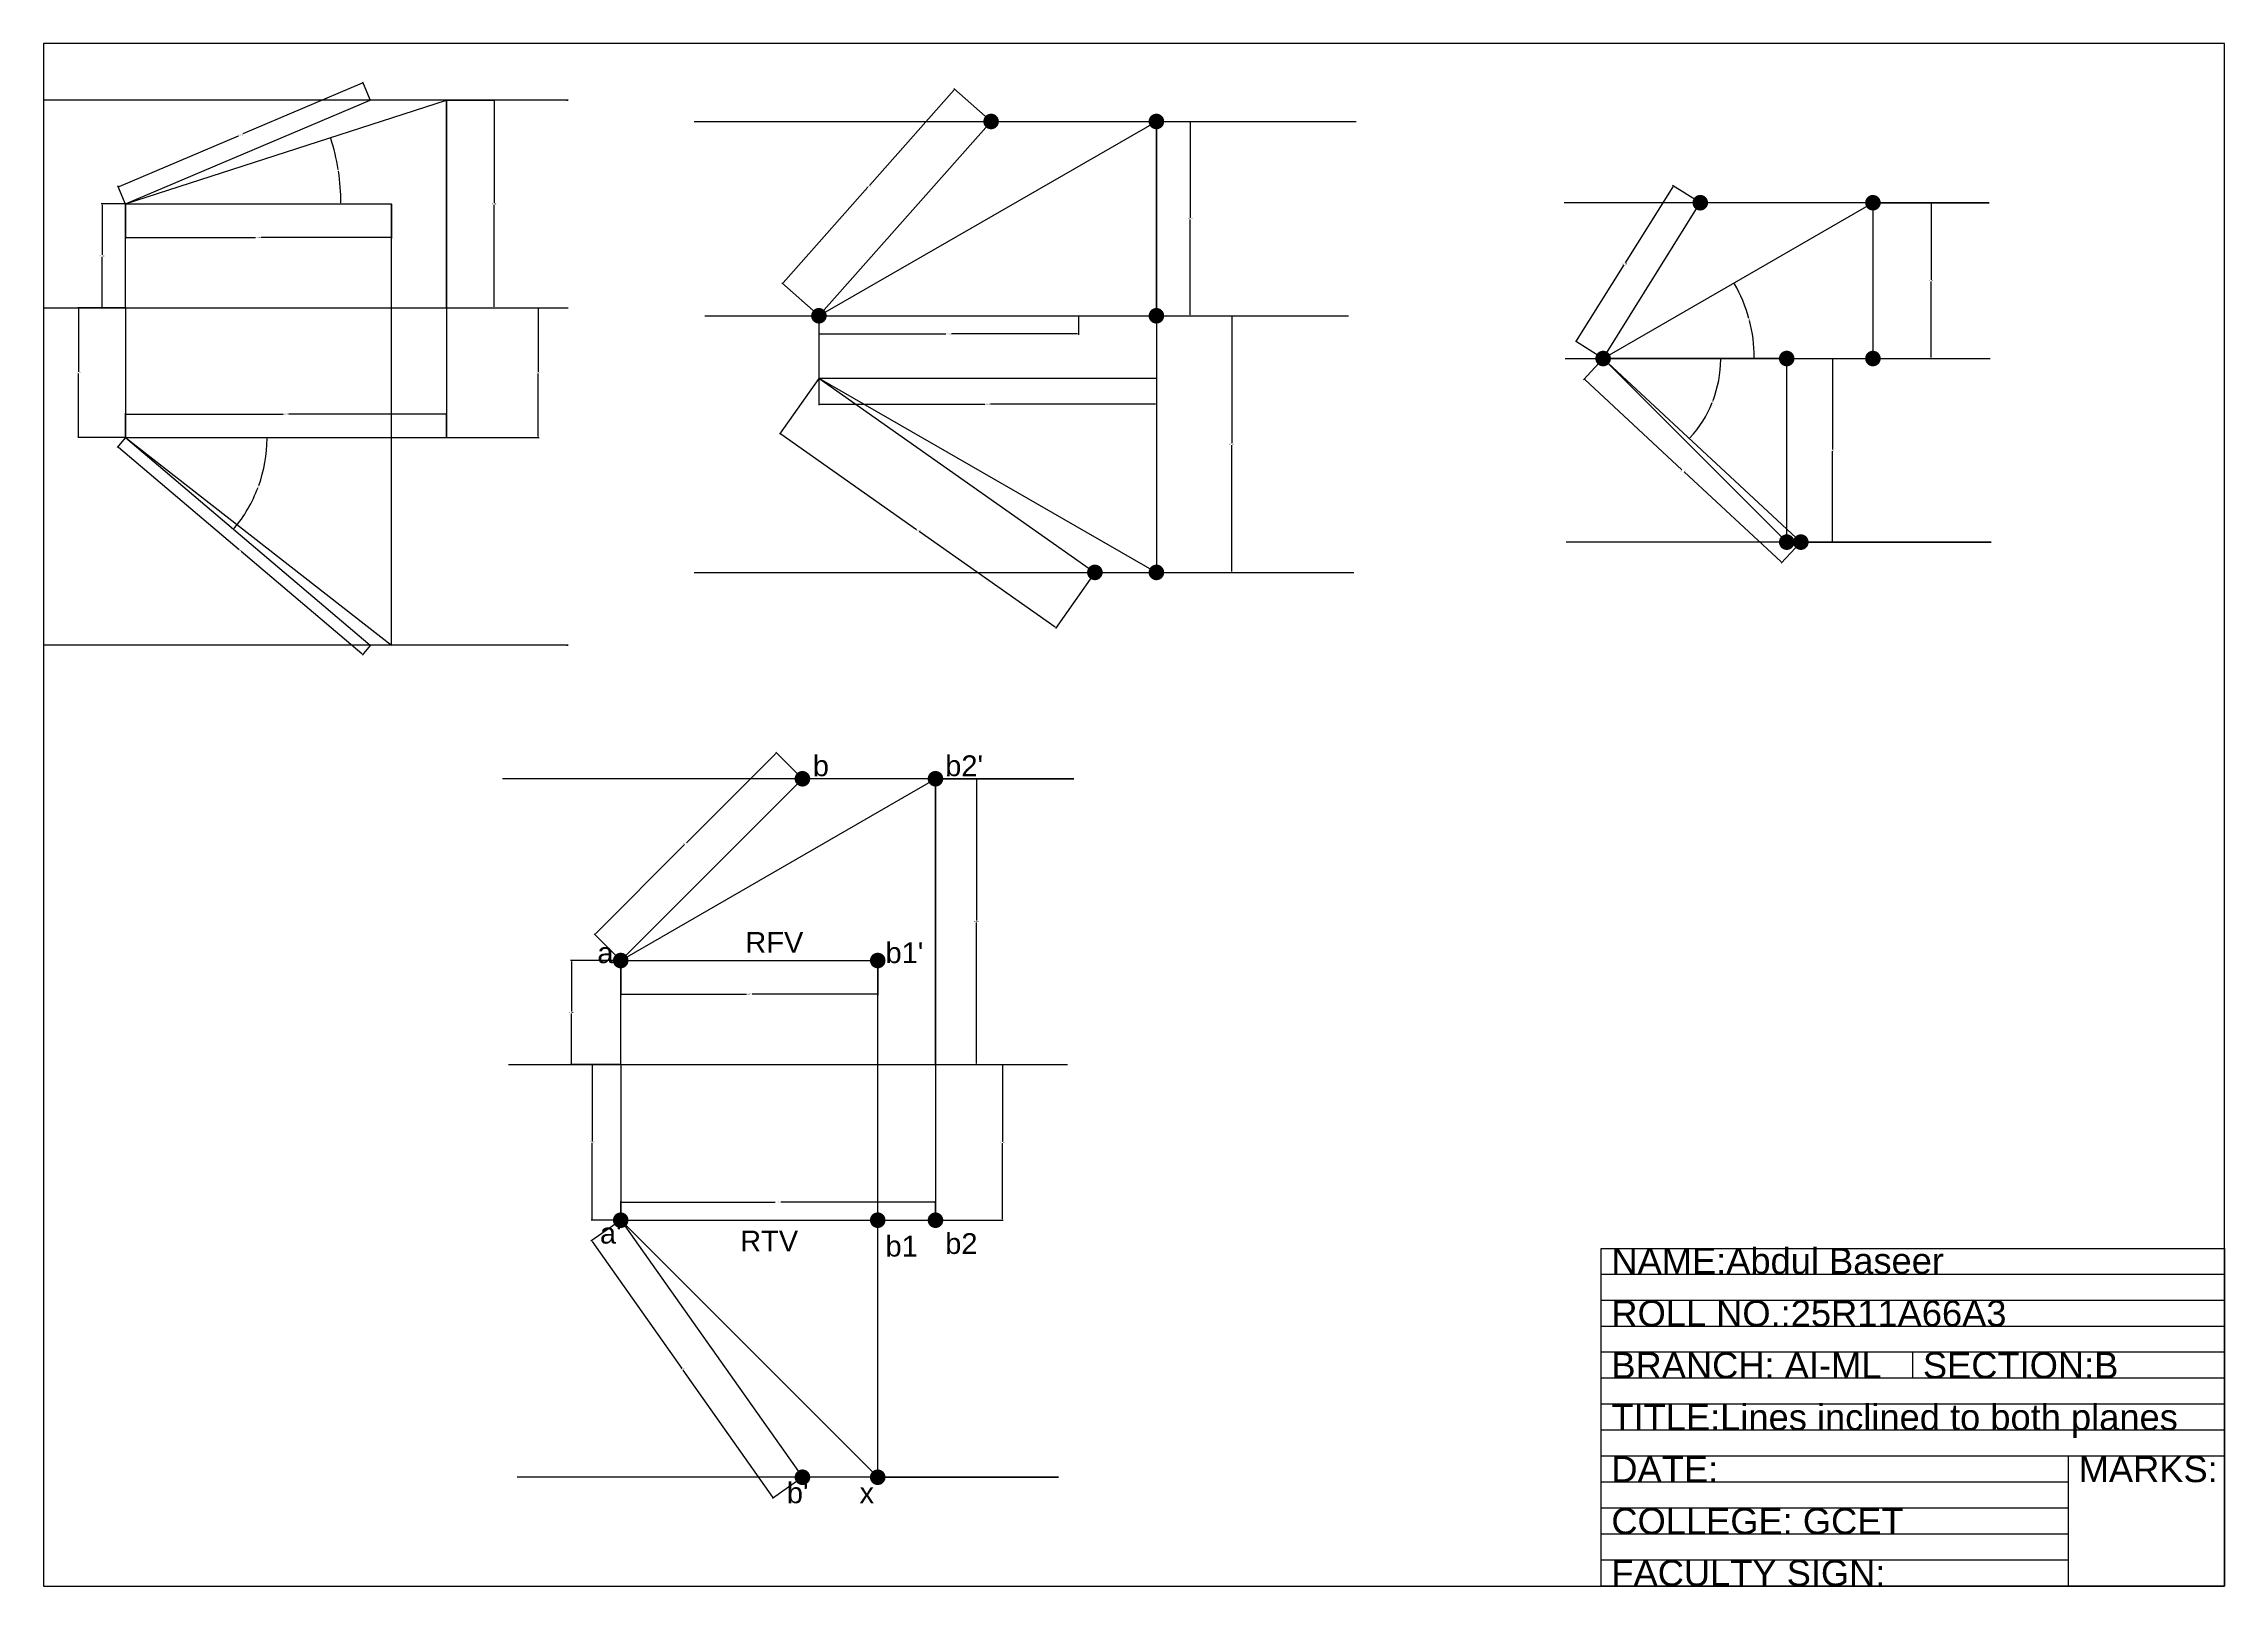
# Model space of a CAD drawing. Header units: millimetres. Extents: x 0 to 420, y 0 to 297.
import ezdxf

# ---------------------------------------------------------------- set-up
doc = ezdxf.new("R2010")
doc.units = ezdxf.units.MM
doc.header["$PDMODE"] = 32
doc.header["$PDSIZE"] = 2
for name, color, linetype in [('Final Lines', 1, 'Continuous'), ('Points', 6, 'Continuous'), ('ProjLin', 2, 'Continuous'), ('RefLin', 3, 'Continuous'), ('RTFRFV', 4, 'Continuous')]:
    doc.layers.add(name, color=color, linetype=linetype)
doc.styles.get("Standard").update_dxf_attribs({"font": 'arial.ttf'})
doc.dimstyles.get("Standard").update_dxf_attribs({"dimtxt": 0.18, "dimasz": 0.18, "dimexe": 0.18, "dimexo": 0.0625, "dimgap": 0.09, "dimtad": 0, "dimtih": 1, "dimtoh": 1, "dimdec": 4, "dimzin": 0, "dimdsep": 46, "dimtxsty": 'Standard', "dimcen": 0.09, "dimadec": 0, "dimazin": 0, "dimtfac": 1, "dimtdec": 4, "dimtofl": 0, "dimtmove": 0, "dimatfit": 3, "dimfxl": 1, "dimtolj": 1, "dimtzin": 0, "dimarcsym": 0})

# ---------------------------------------------------------------- blocks, each defined once
blk = doc.blocks.new('*D17')
at = {"layer": 'Defpoints', "color": 0, "transparency": 16777216}
for p in [(15.75, 266.14), (66.98, 266.14), (66.98, 259.64)]:
    blk.add_point(p, dxfattribs=at)
at = {"layer": 'Final Lines', "color": 0, "lineweight": -2, "transparency": 16777216}
for p, q in [((15.75, 266.08), (15.75, 259.46)), ((66.98, 266.08), (66.98, 259.46)), ((15.93, 259.64), (40.83, 259.64)), ((66.8, 259.64), (41.9, 259.64))]:
    blk.add_line(p, q, dxfattribs=at)
at = {"layer": 'Final Lines', "color": 0, "transparency": 16777216}
for points in [[(15.93, 259.67), (15.93, 259.61), (15.75, 259.64)], [(66.8, 259.67), (66.8, 259.61), (66.98, 259.64)]]:
    blk.add_solid(points, dxfattribs=at)
at = {"layer": 'Final Lines', "color": 0, "transparency": 16777216, "insert": (41.37, 259.64), "char_height": 0.18, "attachment_point": 5}
blk.add_mtext('\\A1;51.2348', dxfattribs=at)
blk = doc.blocks.new('*D18')
at = {"layer": 'Defpoints', "color": 0, "transparency": 16777216}
for p in [(77.6, 225.64), (15.75, 221.14), (77.6, 221.14)]:
    blk.add_point(p, dxfattribs=at)
at = {"layer": 'Final Lines', "color": 0, "lineweight": -2, "transparency": 16777216}
for p, q in [((15.75, 221.2), (15.75, 225.82)), ((15.93, 225.64), (46.14, 225.64)), ((77.42, 225.64), (47.21, 225.64)), ((77.6, 221.2), (77.6, 225.82))]:
    blk.add_line(p, q, dxfattribs=at)
at = {"layer": 'Final Lines', "color": 0, "transparency": 16777216}
for points in [[(15.93, 225.67), (15.93, 225.61), (15.75, 225.64)], [(77.42, 225.67), (77.42, 225.61), (77.6, 225.64)]]:
    blk.add_solid(points, dxfattribs=at)
at = {"layer": 'Final Lines', "color": 0, "transparency": 16777216, "insert": (46.67, 225.64), "char_height": 0.18, "attachment_point": 5}
blk.add_mtext('\\A1;61.8466', dxfattribs=at)
blk = doc.blocks.new('*D19')
at = {"layer": 'Defpoints', "color": 0, "transparency": 16777216}
for p in [(61.52, 289.44), (62.92, 286.14), (15.75, 266.14)]:
    blk.add_point(p, dxfattribs=at)
at = {"layer": 'Final Lines', "color": 0, "lineweight": -2, "transparency": 16777216}
for p, q in [((61.36, 289.37), (38.37, 279.62)), ((62.89, 286.2), (61.45, 289.6)), ((14.52, 269.51), (37.51, 279.25)), ((15.73, 266.2), (14.28, 269.6))]:
    blk.add_line(p, q, dxfattribs=at)
at = {"layer": 'Final Lines', "color": 0, "transparency": 16777216}
for points in [[(61.34, 289.39), (61.37, 289.34), (61.52, 289.44)], [(14.51, 269.53), (14.53, 269.48), (14.35, 269.44)]]:
    blk.add_solid(points, dxfattribs=at)
at = {"layer": 'Final Lines', "color": 0, "transparency": 16777216, "insert": (37.94, 279.44), "char_height": 0.18, "attachment_point": 5}
blk.add_mtext('\\A1;51.2348', dxfattribs=at)
blk = doc.blocks.new('*D20')
at = {"layer": 'Defpoints', "color": 0, "transparency": 16777216}
for p in [(15.75, 221.14), (62.92, 181.14), (61.44, 179.39)]:
    blk.add_point(p, dxfattribs=at)
at = {"layer": 'Final Lines', "color": 0, "lineweight": -2, "transparency": 16777216}
for p, q in [((15.71, 221.09), (14.15, 219.25)), ((14.4, 219.27), (37.64, 199.57)), ((61.3, 179.51), (38.07, 199.21)), ((62.88, 181.09), (61.32, 179.25))]:
    blk.add_line(p, q, dxfattribs=at)
at = {"layer": 'Final Lines', "color": 0, "transparency": 16777216}
for points in [[(14.42, 219.3), (14.38, 219.25), (14.27, 219.39)], [(61.32, 179.53), (61.28, 179.48), (61.44, 179.39)]]:
    blk.add_solid(points, dxfattribs=at)
at = {"layer": 'Final Lines', "color": 0, "transparency": 16777216, "insert": (37.85, 199.39), "char_height": 0.18, "attachment_point": 5}
blk.add_mtext('\\A1;61.8466', dxfattribs=at)
blk = doc.blocks.new('*D21')
at = {"layer": 'Defpoints', "color": 0, "transparency": 16777216}
for p in [(11.25, 266.14), (15.75, 266.14), (15.75, 246.14)]:
    blk.add_point(p, dxfattribs=at)
at = {"layer": 'Final Lines', "color": 0, "lineweight": -2, "transparency": 16777216}
for p, q in [((15.69, 266.14), (11.07, 266.14)), ((11.25, 265.96), (11.25, 256.32)), ((11.25, 246.32), (11.25, 255.96)), ((15.69, 246.14), (11.07, 246.14))]:
    blk.add_line(p, q, dxfattribs=at)
at = {"layer": 'Final Lines', "color": 0, "transparency": 16777216}
for points in [[(11.22, 265.96), (11.28, 265.96), (11.25, 266.14)], [(11.22, 246.32), (11.28, 246.32), (11.25, 246.14)]]:
    blk.add_solid(points, dxfattribs=at)
at = {"layer": 'Final Lines', "color": 0, "transparency": 16777216, "insert": (11.25, 256.14), "char_height": 0.18, "attachment_point": 5}
blk.add_mtext('\\A1;20.0000', dxfattribs=at)
blk = doc.blocks.new('*D22')
at = {"layer": 'Defpoints', "color": 0, "transparency": 16777216}
for p in [(15.75, 246.14), (6.75, 221.14), (15.75, 221.14)]:
    blk.add_point(p, dxfattribs=at)
at = {"layer": 'Final Lines', "color": 0, "lineweight": -2, "transparency": 16777216}
for p, q in [((15.69, 246.14), (6.57, 246.14)), ((6.75, 245.96), (6.75, 233.82)), ((6.75, 221.32), (6.75, 233.46)), ((15.69, 221.14), (6.57, 221.14))]:
    blk.add_line(p, q, dxfattribs=at)
at = {"layer": 'Final Lines', "color": 0, "transparency": 16777216}
for points in [[(6.72, 245.96), (6.78, 245.96), (6.75, 246.14)], [(6.72, 221.32), (6.78, 221.32), (6.75, 221.14)]]:
    blk.add_solid(points, dxfattribs=at)
at = {"layer": 'Final Lines', "color": 0, "transparency": 16777216, "insert": (6.75, 233.64), "char_height": 0.18, "attachment_point": 5}
blk.add_mtext('\\A1;25.0000', dxfattribs=at)
blk = doc.blocks.new('*D23')
at = {"layer": 'Defpoints', "color": 0, "transparency": 16777216}
for p in [(77.6, 286.14), (77.6, 246.14), (86.75, 246.14)]:
    blk.add_point(p, dxfattribs=at)
at = {"layer": 'Final Lines', "color": 0, "lineweight": -2, "transparency": 16777216}
for p, q in [((77.66, 286.14), (86.93, 286.14)), ((86.75, 285.96), (86.75, 266.32)), ((86.75, 246.32), (86.75, 265.96)), ((77.66, 246.14), (86.93, 246.14))]:
    blk.add_line(p, q, dxfattribs=at)
at = {"layer": 'Final Lines', "color": 0, "transparency": 16777216}
for points in [[(86.72, 285.96), (86.78, 285.96), (86.75, 286.14)], [(86.72, 246.32), (86.78, 246.32), (86.75, 246.14)]]:
    blk.add_solid(points, dxfattribs=at)
at = {"layer": 'Final Lines', "color": 0, "transparency": 16777216, "insert": (86.75, 266.14), "char_height": 0.18, "attachment_point": 5}
blk.add_mtext('\\A1;40.0000', dxfattribs=at)
blk = doc.blocks.new('*D24')
at = {"layer": 'Defpoints', "color": 0, "transparency": 16777216}
for p in [(77.6, 246.14), (95.25, 246.14), (77.6, 221.14)]:
    blk.add_point(p, dxfattribs=at)
at = {"layer": 'Final Lines', "color": 0, "lineweight": -2, "transparency": 16777216}
for p, q in [((77.66, 246.14), (95.43, 246.14)), ((95.25, 245.96), (95.25, 233.82)), ((95.25, 221.32), (95.25, 233.46)), ((77.66, 221.14), (95.43, 221.14))]:
    blk.add_line(p, q, dxfattribs=at)
at = {"layer": 'Final Lines', "color": 0, "transparency": 16777216}
for points in [[(95.22, 245.96), (95.28, 245.96), (95.25, 246.14)], [(95.22, 221.32), (95.28, 221.32), (95.25, 221.14)]]:
    blk.add_solid(points, dxfattribs=at)
at = {"layer": 'Final Lines', "color": 0, "transparency": 16777216, "insert": (95.25, 233.64), "char_height": 0.18, "attachment_point": 5}
blk.add_mtext('\\A1;25.0000', dxfattribs=at)
blk = doc.blocks.new('*D25')
at = {"layer": 'Defpoints', "color": 0, "transparency": 16777216}
for p in [(77.6, 286.14), (57.04, 270.46), (15.75, 266.14), (15.75, 266.14), (66.98, 266.14)]:
    blk.add_point(p, dxfattribs=at)
at = {"layer": 'Final Lines', "color": 0, "lineweight": -2, "transparency": 16777216}
for start, end in [(9.2144, 17.6718), (0.2484, 8.706)]:
    blk.add_arc((15.75, 266.14), 41.51, start, end, dxfattribs=at)
at = {"layer": 'Final Lines', "color": 0, "transparency": 16777216}
for points in [[(55.27, 278.73), (55.33, 278.75), (55.25, 278.91)], [(57.29, 266.32), (57.23, 266.32), (57.26, 266.14)]]:
    blk.add_solid(points, dxfattribs=at)
at = {"layer": 'Final Lines', "color": 0, "transparency": 16777216, "insert": (56.75, 272.61), "char_height": 0.18, "attachment_point": 5}
blk.add_mtext('\\A1;18°', dxfattribs=at)
blk = doc.blocks.new('*D26')
at = {"layer": 'Defpoints', "color": 0, "transparency": 16777216}
for p in [(15.75, 221.14), (15.75, 221.14), (77.6, 221.14), (40.1, 208.81), (62.92, 181.14)]:
    blk.add_point(p, dxfattribs=at)
at = {"layer": 'Final Lines', "color": 0, "lineweight": -2, "transparency": 16777216}
for start, end in [(340.2573, 359.6222), (320.08, 339.4438)]:
    blk.add_arc((15.75, 221.14), 27.29, start, end, dxfattribs=at)
at = {"layer": 'Final Lines', "color": 0, "transparency": 16777216}
for points in [[(43.01, 220.96), (43.07, 220.96), (43.04, 221.14)], [(36.71, 203.61), (36.66, 203.64), (36.57, 203.49)]]:
    blk.add_solid(points, dxfattribs=at)
at = {"layer": 'Final Lines', "color": 0, "transparency": 16777216, "insert": (41.37, 211.74), "char_height": 0.18, "attachment_point": 5}
blk.add_mtext('\\A1;40°', dxfattribs=at)
blk = doc.blocks.new('*D35')
at = {"layer": 'Defpoints', "color": 0, "transparency": 16777216}
for p in [(182.48, 282.01), (142.3, 250.82), (149.31, 244.59)]:
    blk.add_point(p, dxfattribs=at)
at = {"layer": 'Points', "color": 0, "lineweight": -2, "transparency": 16777216}
for p, q in [((175.34, 288.1), (159.04, 269.71)), ((182.43, 282.05), (175.33, 288.35)), ((142.41, 250.95), (158.72, 269.34)), ((149.27, 244.64), (142.16, 250.94))]:
    blk.add_line(p, q, dxfattribs=at)
at = {"layer": 'Points', "color": 0, "transparency": 16777216}
for points in [[(175.32, 288.12), (175.36, 288.08), (175.46, 288.23)], [(142.39, 250.97), (142.44, 250.93), (142.3, 250.82)]]:
    blk.add_solid(points, dxfattribs=at)
at = {"layer": 'Points', "color": 0, "transparency": 16777216, "insert": (158.88, 269.52), "char_height": 0.18, "attachment_point": 5}
blk.add_mtext('\\A1;50.0000', dxfattribs=at)
blk = doc.blocks.new('*D36')
at = {"layer": 'Defpoints', "color": 0, "transparency": 16777216}
for p in [(149.31, 232.59), (202.47, 195.18), (194.96, 184.52)]:
    blk.add_point(p, dxfattribs=at)
at = {"layer": 'Points', "color": 0, "lineweight": -2, "transparency": 16777216}
for p, q in [((149.28, 232.54), (141.71, 221.78)), ((141.96, 221.83), (168.13, 203.41)), ((194.81, 184.62), (168.64, 203.04)), ((202.43, 195.13), (194.86, 184.37))]:
    blk.add_line(p, q, dxfattribs=at)
at = {"layer": 'Points', "color": 0, "transparency": 16777216}
for points in [[(141.97, 221.85), (141.94, 221.8), (141.81, 221.93)], [(194.83, 184.64), (194.8, 184.59), (194.96, 184.52)]]:
    blk.add_solid(points, dxfattribs=at)
at = {"layer": 'Points', "color": 0, "transparency": 16777216, "insert": (168.38, 203.22), "char_height": 0.18, "attachment_point": 5}
blk.add_mtext('\\A1;65.0000', dxfattribs=at)
blk = doc.blocks.new('*D37')
at = {"layer": 'Defpoints', "color": 0, "transparency": 16777216}
for p in [(149.31, 232.59), (214.31, 232.59), (214.31, 227.59)]:
    blk.add_point(p, dxfattribs=at)
at = {"layer": 'Points', "color": 0, "lineweight": -2, "transparency": 16777216}
for p, q in [((149.31, 232.53), (149.31, 227.41)), ((214.31, 232.53), (214.31, 227.41)), ((149.49, 227.59), (181.28, 227.59)), ((214.13, 227.59), (182.35, 227.59))]:
    blk.add_line(p, q, dxfattribs=at)
at = {"layer": 'Points', "color": 0, "transparency": 16777216}
for points in [[(149.49, 227.62), (149.49, 227.56), (149.31, 227.59)], [(214.13, 227.62), (214.13, 227.56), (214.31, 227.59)]]:
    blk.add_solid(points, dxfattribs=at)
at = {"layer": 'Points', "color": 0, "transparency": 16777216, "insert": (181.81, 227.59), "char_height": 0.18, "attachment_point": 5}
blk.add_mtext('\\A1;65.0000', dxfattribs=at)
blk = doc.blocks.new('*D38')
at = {"layer": 'Defpoints', "color": 0, "transparency": 16777216}
for p in [(149.31, 244.59), (199.31, 244.59), (199.31, 241.09)]:
    blk.add_point(p, dxfattribs=at)
at = {"layer": 'Points', "color": 0, "lineweight": -2, "transparency": 16777216}
for p, q in [((149.31, 244.53), (149.31, 240.91)), ((199.31, 244.53), (199.31, 240.91)), ((149.49, 241.09), (173.78, 241.09)), ((199.13, 241.09), (174.85, 241.09))]:
    blk.add_line(p, q, dxfattribs=at)
at = {"layer": 'Points', "color": 0, "transparency": 16777216}
for points in [[(149.49, 241.12), (149.49, 241.06), (149.31, 241.09)], [(199.13, 241.12), (199.13, 241.06), (199.31, 241.09)]]:
    blk.add_solid(points, dxfattribs=at)
at = {"layer": 'Points', "color": 0, "transparency": 16777216, "insert": (174.31, 241.09), "char_height": 0.18, "attachment_point": 5}
blk.add_mtext('\\A1;50.0000', dxfattribs=at)
blk = doc.blocks.new('*D39')
at = {"layer": 'Defpoints', "color": 0, "transparency": 16777216}
for p in [(214.31, 282.01), (214.31, 244.59), (220.81, 244.59)]:
    blk.add_point(p, dxfattribs=at)
at = {"layer": 'Points', "color": 0, "lineweight": -2, "transparency": 16777216}
for p, q in [((214.38, 282.01), (220.99, 282.01)), ((220.81, 281.83), (220.81, 263.48)), ((220.81, 244.77), (220.81, 263.12)), ((214.38, 244.59), (220.99, 244.59))]:
    blk.add_line(p, q, dxfattribs=at)
at = {"layer": 'Points', "color": 0, "transparency": 16777216}
for points in [[(220.78, 281.83), (220.84, 281.83), (220.81, 282.01)], [(220.78, 244.77), (220.84, 244.77), (220.81, 244.59)]]:
    blk.add_solid(points, dxfattribs=at)
at = {"layer": 'Points', "color": 0, "transparency": 16777216, "insert": (220.81, 263.3), "char_height": 0.18, "attachment_point": 5}
blk.add_mtext('\\A1;37.4166', dxfattribs=at)
blk = doc.blocks.new('*D40')
at = {"layer": 'Defpoints', "color": 0, "transparency": 16777216}
for p in [(214.31, 244.59), (214.31, 195.18), (228.81, 195.18)]:
    blk.add_point(p, dxfattribs=at)
at = {"layer": 'Points', "color": 0, "lineweight": -2, "transparency": 16777216}
for p, q in [((214.38, 244.59), (228.99, 244.59)), ((228.81, 244.41), (228.81, 220.07)), ((228.81, 195.36), (228.81, 219.7)), ((214.38, 195.18), (228.99, 195.18))]:
    blk.add_line(p, q, dxfattribs=at)
at = {"layer": 'Points', "color": 0, "transparency": 16777216}
for points in [[(228.78, 244.41), (228.84, 244.41), (228.81, 244.59)], [(228.78, 195.36), (228.84, 195.36), (228.81, 195.18)]]:
    blk.add_solid(points, dxfattribs=at)
at = {"layer": 'Points', "color": 0, "transparency": 16777216, "insert": (228.81, 219.89), "char_height": 0.18, "attachment_point": 5}
blk.add_mtext('\\A1;49.4166', dxfattribs=at)
blk = doc.blocks.new('*D48')
at = {"layer": 'Defpoints', "color": 0, "transparency": 16777216}
for p in [(313.86, 269.6), (319.06, 266.36), (300.35, 236.36)]:
    blk.add_point(p, dxfattribs=at)
at = {"layer": 'Points', "color": 0, "lineweight": -2, "transparency": 16777216}
for p, q in [((313.77, 269.45), (304.62, 254.78)), ((319, 266.39), (313.71, 269.7)), ((295.25, 239.75), (304.4, 254.42)), ((300.3, 236.39), (295, 239.7))]:
    blk.add_line(p, q, dxfattribs=at)
at = {"layer": 'Points', "color": 0, "transparency": 16777216}
for points in [[(313.74, 269.46), (313.79, 269.43), (313.86, 269.6)], [(295.23, 239.77), (295.28, 239.74), (295.16, 239.6)]]:
    blk.add_solid(points, dxfattribs=at)
at = {"layer": 'Points', "color": 0, "transparency": 16777216, "insert": (304.51, 254.6), "char_height": 0.18, "attachment_point": 5}
blk.add_mtext('\\A1;35.3544', dxfattribs=at)
blk = doc.blocks.new('*D49')
at = {"layer": 'Defpoints', "color": 0, "transparency": 16777216}
for p in [(300.35, 236.36), (338.43, 201.01), (334.77, 197.07)]:
    blk.add_point(p, dxfattribs=at)
at = {"layer": 'Points', "color": 0, "lineweight": -2, "transparency": 16777216}
for p, q in [((300.31, 236.32), (296.57, 232.29)), ((296.82, 232.3), (315.54, 214.93)), ((334.64, 197.19), (315.93, 214.56)), ((338.39, 200.96), (334.65, 196.93))]:
    blk.add_line(p, q, dxfattribs=at)
at = {"layer": 'Points', "color": 0, "transparency": 16777216}
for points in [[(296.84, 232.32), (296.8, 232.28), (296.69, 232.42)], [(334.66, 197.21), (334.62, 197.17), (334.77, 197.07)]]:
    blk.add_solid(points, dxfattribs=at)
at = {"layer": 'Points', "color": 0, "transparency": 16777216, "insert": (315.73, 214.74), "char_height": 0.18, "attachment_point": 5}
blk.add_mtext('\\A1;51.9615', dxfattribs=at)
blk = doc.blocks.new('*D50')
at = {"layer": 'Defpoints', "color": 0, "transparency": 16777216}
for p in [(352.31, 266.36), (352.31, 236.36), (363.56, 236.36)]:
    blk.add_point(p, dxfattribs=at)
at = {"layer": 'Points', "color": 0, "lineweight": -2, "transparency": 16777216}
for p, q in [((352.37, 266.36), (363.74, 266.36)), ((363.56, 266.18), (363.56, 251.54)), ((363.56, 236.54), (363.56, 251.18)), ((352.37, 236.36), (363.74, 236.36))]:
    blk.add_line(p, q, dxfattribs=at)
at = {"layer": 'Points', "color": 0, "transparency": 16777216}
for points in [[(363.53, 266.18), (363.59, 266.18), (363.56, 266.36)], [(363.53, 236.54), (363.59, 236.54), (363.56, 236.36)]]:
    blk.add_solid(points, dxfattribs=at)
at = {"layer": 'Points', "color": 0, "transparency": 16777216, "insert": (363.56, 251.36), "char_height": 0.18, "attachment_point": 5}
blk.add_mtext('\\A1;30.0000', dxfattribs=at)
blk = doc.blocks.new('*D51')
at = {"layer": 'Defpoints', "color": 0, "transparency": 16777216}
for p in [(335.71, 236.36), (344.51, 236.36), (335.71, 201.01)]:
    blk.add_point(p, dxfattribs=at)
at = {"layer": 'Points', "color": 0, "lineweight": -2, "transparency": 16777216}
for p, q in [((335.77, 236.36), (344.69, 236.36)), ((344.51, 236.18), (344.51, 218.87)), ((344.51, 201.19), (344.51, 218.5)), ((335.77, 201.01), (344.69, 201.01))]:
    blk.add_line(p, q, dxfattribs=at)
at = {"layer": 'Points', "color": 0, "transparency": 16777216}
for points in [[(344.48, 236.18), (344.54, 236.18), (344.51, 236.36)], [(344.48, 201.19), (344.54, 201.19), (344.51, 201.01)]]:
    blk.add_solid(points, dxfattribs=at)
at = {"layer": 'Points', "color": 0, "transparency": 16777216, "insert": (344.51, 218.68), "char_height": 0.18, "attachment_point": 5}
blk.add_mtext('\\A1;35.3553', dxfattribs=at)
blk = doc.blocks.new('*D52')
at = {"layer": 'Defpoints', "color": 0, "transparency": 16777216}
for p in [(352.31, 266.36), (329.02, 241.42), (300.35, 236.36), (300.35, 236.36), (352.31, 236.36)]:
    blk.add_point(p, dxfattribs=at)
at = {"layer": 'Points', "color": 0, "lineweight": -2, "transparency": 16777216}
for start, end in [(15.371, 29.6458), (0.3542, 14.6296)]:
    blk.add_arc((300.35, 236.36), 29.12, start, end, dxfattribs=at)
at = {"layer": 'Points', "color": 0, "transparency": 16777216}
for points in [[(325.63, 250.75), (325.68, 250.78), (325.57, 250.92)], [(329.5, 236.54), (329.44, 236.54), (329.47, 236.36)]]:
    blk.add_solid(points, dxfattribs=at)
at = {"layer": 'Points', "color": 0, "transparency": 16777216, "insert": (328.47, 243.9), "char_height": 0.18, "attachment_point": 5}
blk.add_mtext('\\A1;30*', dxfattribs=at)
blk = doc.blocks.new('*D53')
at = {"layer": 'Defpoints', "color": 0, "transparency": 16777216}
for p in [(300.35, 236.36), (300.35, 236.36), (352.31, 236.36), (320.25, 225.52), (338.43, 201.01)]:
    blk.add_point(p, dxfattribs=at)
at = {"layer": 'Points', "color": 0, "lineweight": -2, "transparency": 16777216}
for start, end in [(339.0557, 359.545), (317.5797, 338.0673)]:
    blk.add_arc((300.35, 236.36), 22.66, start, end, dxfattribs=at)
at = {"layer": 'Points', "color": 0, "transparency": 16777216}
for points in [[(322.98, 236.18), (323.04, 236.18), (323.02, 236.36)], [(317.1, 221.05), (317.06, 221.09), (316.96, 220.94)]]:
    blk.add_solid(points, dxfattribs=at)
at = {"layer": 'Points', "color": 0, "transparency": 16777216, "insert": (321.45, 228.08), "char_height": 0.18, "attachment_point": 5}
blk.add_mtext('\\A1;43*', dxfattribs=at)
blk = doc.blocks.new('*D66')
at = {"color": 0, "lineweight": -2, "transparency": 16777216}
for p, q in [((111.08, 120.44), (101.47, 120.44)), ((101.65, 120.26), (101.65, 110.62)), ((101.65, 100.62), (101.65, 110.26)), ((111.08, 100.44), (101.47, 100.44))]:
    blk.add_line(p, q, dxfattribs=at)
at = {"color": 0, "transparency": 16777216}
for points in [[(101.62, 120.26), (101.68, 120.26), (101.65, 120.44)], [(101.62, 100.62), (101.68, 100.62), (101.65, 100.44)]]:
    blk.add_solid(points, dxfattribs=at)
at = {"layer": 'Defpoints', "color": 0, "transparency": 16777216}
for p in [(101.65, 120.44), (111.15, 120.44), (111.15, 100.44)]:
    blk.add_point(p, dxfattribs=at)
at = {"color": 0, "transparency": 16777216, "insert": (101.65, 110.44), "char_height": 0.18, "attachment_point": 5}
blk.add_mtext('\\A1;20.0000', dxfattribs=at)
blk = doc.blocks.new('*D67')
at = {"color": 0, "lineweight": -2, "transparency": 16777216}
for p, q in [((111.08, 100.44), (105.47, 100.44)), ((105.65, 100.26), (105.65, 85.62)), ((105.65, 70.62), (105.65, 85.26)), ((111.08, 70.44), (105.47, 70.44))]:
    blk.add_line(p, q, dxfattribs=at)
at = {"color": 0, "transparency": 16777216}
for points in [[(105.62, 100.26), (105.68, 100.26), (105.65, 100.44)], [(105.62, 70.62), (105.68, 70.62), (105.65, 70.44)]]:
    blk.add_solid(points, dxfattribs=at)
at = {"layer": 'Defpoints', "color": 0, "transparency": 16777216}
for p in [(111.15, 100.44), (105.65, 70.44), (111.15, 70.44)]:
    blk.add_point(p, dxfattribs=at)
at = {"color": 0, "transparency": 16777216, "insert": (105.65, 85.44), "char_height": 0.18, "attachment_point": 5}
blk.add_mtext('\\A1;30.0000', dxfattribs=at)
blk = doc.blocks.new('*D68')
at = {"color": 0, "lineweight": -2, "transparency": 16777216}
for p, q in [((171.83, 155.44), (179.83, 155.44)), ((179.65, 155.26), (179.65, 128.12)), ((179.65, 100.62), (179.65, 127.76)), ((171.83, 100.44), (179.83, 100.44))]:
    blk.add_line(p, q, dxfattribs=at)
at = {"color": 0, "transparency": 16777216}
for points in [[(179.62, 155.26), (179.68, 155.26), (179.65, 155.44)], [(179.62, 100.62), (179.68, 100.62), (179.65, 100.44)]]:
    blk.add_solid(points, dxfattribs=at)
at = {"layer": 'Defpoints', "color": 0, "transparency": 16777216}
for p in [(171.77, 155.44), (179.65, 155.44), (171.77, 100.44)]:
    blk.add_point(p, dxfattribs=at)
at = {"color": 0, "transparency": 16777216, "insert": (179.65, 127.94), "char_height": 0.18, "attachment_point": 5}
blk.add_mtext('\\A1;55.0000', dxfattribs=at)
blk = doc.blocks.new('*D69')
at = {"color": 0, "lineweight": -2, "transparency": 16777216}
for p, q in [((171.83, 100.44), (184.83, 100.44)), ((184.65, 100.26), (184.65, 85.62)), ((184.65, 70.62), (184.65, 85.26)), ((171.83, 70.44), (184.83, 70.44))]:
    blk.add_line(p, q, dxfattribs=at)
at = {"color": 0, "transparency": 16777216}
for points in [[(184.62, 100.26), (184.68, 100.26), (184.65, 100.44)], [(184.62, 70.62), (184.68, 70.62), (184.65, 70.44)]]:
    blk.add_solid(points, dxfattribs=at)
at = {"layer": 'Defpoints', "color": 0, "transparency": 16777216}
for p in [(171.77, 100.44), (171.77, 70.44), (184.65, 70.44)]:
    blk.add_point(p, dxfattribs=at)
at = {"color": 0, "transparency": 16777216, "insert": (184.65, 85.44), "char_height": 0.18, "attachment_point": 5}
blk.add_mtext('\\A1;30.0000', dxfattribs=at)
blk = doc.blocks.new('*D70')
at = {"color": 0, "lineweight": -2, "transparency": 16777216}
for p, q in [((141.02, 160.31), (123.83, 143.12)), ((146.1, 155.48), (141.02, 160.57)), ((106.27, 125.57), (123.46, 142.76)), ((111.1, 120.48), (106.02, 125.57))]:
    blk.add_line(p, q, dxfattribs=at)
at = {"color": 0, "transparency": 16777216}
for points in [[(141, 160.33), (141.04, 160.29), (141.15, 160.44)], [(106.25, 125.59), (106.29, 125.55), (106.15, 125.44)]]:
    blk.add_solid(points, dxfattribs=at)
at = {"layer": 'Defpoints', "color": 0, "transparency": 16777216}
for p in [(141.15, 160.44), (146.15, 155.44), (111.15, 120.44)]:
    blk.add_point(p, dxfattribs=at)
at = {"color": 0, "transparency": 16777216, "insert": (123.65, 142.94), "char_height": 0.18, "attachment_point": 5}
blk.add_mtext('\\A1;49.4975', dxfattribs=at)
blk = doc.blocks.new('*D63')
at = {"color": 0, "lineweight": -2, "transparency": 16777216}
for p, q in [((111.09, 70.4), (105.4, 66.38)), ((105.65, 66.33), (122.92, 41.91)), ((140.44, 17.13), (123.17, 41.55)), ((146.09, 20.91), (140.4, 16.88))]:
    blk.add_line(p, q, dxfattribs=at)
at = {"color": 0, "transparency": 16777216}
for points in [[(105.67, 66.35), (105.63, 66.32), (105.55, 66.48)], [(140.47, 17.15), (140.42, 17.11), (140.55, 16.98)]]:
    blk.add_solid(points, dxfattribs=at)
at = {"layer": 'Defpoints', "color": 0, "transparency": 16777216}
for p in [(111.15, 70.44), (140.55, 16.98), (146.15, 20.94)]:
    blk.add_point(p, dxfattribs=at)
at = {"color": 0, "transparency": 16777216, "insert": (123.05, 41.73), "char_height": 0.18, "attachment_point": 5}
blk.add_mtext('\\A1;60.6218', dxfattribs=at)
blk = doc.blocks.new('*D64')
at = {"color": 0, "lineweight": -2, "transparency": 16777216}
for p, q in [((111.15, 70.5), (111.15, 74.12)), ((111.33, 73.94), (140.92, 73.94)), ((171.59, 73.94), (141.99, 73.94)), ((171.77, 70.5), (171.77, 74.12))]:
    blk.add_line(p, q, dxfattribs=at)
at = {"color": 0, "transparency": 16777216}
for points in [[(111.33, 73.97), (111.33, 73.91), (111.15, 73.94)], [(171.59, 73.97), (171.59, 73.91), (171.77, 73.94)]]:
    blk.add_solid(points, dxfattribs=at)
at = {"layer": 'Defpoints', "color": 0, "transparency": 16777216}
for p in [(171.77, 73.94), (111.15, 70.44), (171.77, 70.44)]:
    blk.add_point(p, dxfattribs=at)
at = {"color": 0, "transparency": 16777216, "insert": (141.46, 73.94), "char_height": 0.18, "attachment_point": 5}
blk.add_mtext('\\A1;60.6218', dxfattribs=at)
blk = doc.blocks.new('*D65')
at = {"color": 0, "lineweight": -2, "transparency": 16777216}
for p, q in [((111.15, 120.38), (111.15, 113.76)), ((160.64, 120.38), (160.64, 113.76)), ((111.33, 113.94), (135.36, 113.94)), ((160.46, 113.94), (136.43, 113.94))]:
    blk.add_line(p, q, dxfattribs=at)
at = {"color": 0, "transparency": 16777216}
for points in [[(111.33, 113.97), (111.33, 113.91), (111.15, 113.94)], [(160.46, 113.97), (160.46, 113.91), (160.64, 113.94)]]:
    blk.add_solid(points, dxfattribs=at)
at = {"layer": 'Defpoints', "color": 0, "transparency": 16777216}
for p in [(111.15, 120.44), (160.64, 120.44), (160.64, 113.94)]:
    blk.add_point(p, dxfattribs=at)
at = {"color": 0, "transparency": 16777216, "insert": (135.89, 113.94), "char_height": 0.18, "attachment_point": 5}
blk.add_mtext('\\A1;49.4975', dxfattribs=at)

msp = doc.modelspace()

# ---------------------------------------------------------------- linework, layer by layer
for p, q in [((171.76714, 100.44063), (171.76714, 155.44063)), ((171.76714, 100.44063), (171.76714, 70.44063)), ((420, 60), (300, 60)), ((420, 55), (300, 55)), ((420, 50), (300, 50)), ((420, 45), (300, 45)), ((360, 40), (360, 45)), ((420, 40), (300, 40)), ((420, 35), (300, 35)), ((420, 30), (300, 30)), ((420, 25), (300, 25)), ((420, 25), (300, 25)), ((390, 0), (390, 25)), ((390, 20), (300, 20)), ((390, 15), (300, 15)), ((390, 10), (300, 10)), ((390, 5), (300, 5)), ((420, 0), (300, 0)), ((420, 0), (360, 0))]:
    msp.add_line(p, q)
for points in [[(0, 0), (420, 0), (420, 297), (0, 297)], [(420, 0), (300, 0), (300, 65), (420, 65)]]:
    msp.add_lwpolyline(points, close=True)
at = {"layer": 'Final Lines'}
for p, q in [((15.74944, 266.14004), (62.91935, 286.14004)), ((77.59603, 246.14004), (77.59603, 286.14004)), ((149.31455, 244.59388), (182.48079, 282.01046)), ((300.35036, 236.36181), (319.05694, 266.36181)), ((77.59603, 246.14004), (77.59603, 221.14004)), ((300.35036, 236.36181), (338.42966, 201.00693)), ((149.31455, 232.59388), (202.46528, 195.17731)), ((15.74944, 221.14004), (62.91935, 181.14004)), ((111.14536, 120.44063), (146.14536, 155.44063)), ((111.14536, 70.44063), (146.14536, 20.94315))]:
    msp.add_line(p, q, dxfattribs=at)
at = {"layer": 'Points'}
for p, q in [((214.31455, 282.01046), (214.31455, 244.59388)), ((214.31455, 244.59388), (214.31455, 195.17731))]:
    msp.add_line(p, q, dxfattribs=at)
at = {"layer": 'Points', "const_width": 1.5}
for points in [[(181.73079, 282.01046, 1), (183.23079, 282.01046, 1)], [(213.56455, 282.01046, 1), (215.06455, 282.01046, 1)], [(318.30694, 266.36181, 1), (319.80694, 266.36181, 1)], [(351.56188, 266.36181, 1), (353.06188, 266.36181, 1)], [(148.56455, 244.59388, 1), (150.06455, 244.59388, 1)], [(213.56455, 244.59388, 1), (215.06455, 244.59388, 1)], [(299.60036, 236.36181, 1), (301.10036, 236.36181, 1)], [(334.9557, 236.36181, 1), (336.4557, 236.36181, 1)], [(351.56188, 236.36181, 1), (353.06188, 236.36181, 1)], [(334.9557, 201.00693, 1), (336.4557, 201.00693, 1)], [(337.67966, 201.00693, 1), (339.17966, 201.00693, 1)], [(201.71528, 195.17731, 1), (203.21528, 195.17731, 1)], [(213.56455, 195.17731, 1), (215.06455, 195.17731, 1)], [(145.39536, 155.44063, 1), (146.89536, 155.44063, 1)], [(171.01714, 155.44063, 1), (172.51714, 155.44063, 1)], [(110.39536, 120.44063, 1), (111.89536, 120.44063, 1)], [(159.89284, 120.44063, 1), (161.39284, 120.44063, 1)], [(110.39536, 70.44063, 1), (111.89536, 70.44063, 1)], [(159.89284, 70.44063, 1), (161.39284, 70.44063, 1)], [(171.01714, 70.44063, 1), (172.51714, 70.44063, 1)], [(145.39536, 20.94315, 1), (146.89536, 20.94315, 1)], [(159.89284, 20.94315, 1), (161.39284, 20.94315, 1)]]:
    msp.add_lwpolyline(points, format="xyb", close=True, dxfattribs=at)
at = {"layer": 'ProjLin'}
for p, q in [((15.74944, 266.14004), (77.59603, 286.14004)), ((77.59603, 286.14004), (77.59603, 221.14004)), ((149.31455, 244.59388), (214.31455, 282.01046)), ((214.31455, 244.59388), (214.31455, 282.01046)), ((214.31455, 282.01046), (214.31455, 195.17731)), ((15.74944, 246.14004), (15.74944, 266.14004)), ((66.9842, 181.14004), (66.9842, 266.14004)), ((300.35036, 236.36181), (352.31188, 266.36181)), ((352.31188, 266.36181), (352.31188, 236.36181)), ((15.74944, 246.14004), (15.74944, 221.14004)), ((149.31455, 244.59388), (149.31455, 232.59388)), ((300.35036, 236.36181), (335.7057, 201.00647)), ((335.7057, 236.36181), (300.35036, 236.36181)), ((335.7057, 201.00647), (335.7057, 236.36181)), ((149.31455, 232.59388), (214.31455, 195.17731)), ((15.74944, 221.14004), (66.9842, 181.14004)), ((111.14536, 120.44063), (171.76714, 155.44063)), ((171.76714, 155.44063), (171.76714, 70.44063)), ((111.14536, 100.44063), (111.14536, 120.44063)), ((160.64284, 20.94315), (160.64284, 120.44063)), ((111.14536, 100.44063), (111.14536, 70.44063)), ((111.14536, 70.44063), (160.64284, 20.94315))]:
    msp.add_line(p, q, dxfattribs=at)
at = {"layer": 'RefLin'}
for p, q in [((101.05118, 286.14004), (0, 286.14004)), ((100.74944, 286.14004), (101.05118, 286.14004)), ((125.31455, 282.01046), (252.81455, 282.01046)), ((374.70595, 266.36181), (292.85448, 266.36181)), ((352.31188, 266.36181), (374.70595, 266.36181)), ((0, 246.14004), (101.05118, 246.14004)), ((127.31455, 244.59388), (251.31455, 244.59388)), ((293.0316, 236.36181), (374.88307, 236.36181)), ((375.0918, 201.00647), (293.24033, 201.00647)), ((335.7057, 201.00647), (375.0918, 201.00647)), ((125.31455, 195.17731), (252.31455, 195.17731)), ((101.05118, 181.14004), (0, 181.14004)), ((100.74944, 181.14004), (101.05118, 181.14004)), ((198.3853, 155.44063), (88.39315, 155.44063)), ((171.76714, 155.44063), (198.3853, 155.44063)), ((89.52884, 100.44063), (197.19335, 100.44063)), ((195.47049, 20.94315), (91.17038, 20.94315)), ((160.64284, 20.94315), (195.47049, 20.94315))]:
    msp.add_line(p, q, dxfattribs=at)
at = {"layer": 'RTFRFV'}
for p, q in [((15.74944, 266.14004), (66.9842, 266.14004)), ((149.31455, 244.59388), (199.31455, 244.59388)), ((300.35036, 236.36181), (352.31188, 236.36181)), ((149.31455, 232.59388), (214.31455, 232.59388)), ((15.74944, 221.14004), (77.59603, 221.14004)), ((111.14536, 120.44063), (160.64284, 120.44063)), ((111.14536, 70.44063), (171.76714, 70.44063))]:
    msp.add_line(p, q, dxfattribs=at)

# ---------------------------------------------------------------- texts
for s, height, p in [('b', 4, (148.14536, 155.94063)), ("b2'", 4, (173.64536, 155.94063)), ('a', 4, (106.64536, 119.94063)), ('RFV', 4, (135.14536, 121.94063)), ("b1'", 4, (162.14536, 119.94063)), ("a'", 4, (107.14536, 65.94063)), ('RTV', 4, (134.14536, 64.44063)), ('b1', 4, (162.14536, 63.44063)), ('b2', 4, (173.64536, 63.94063)), (' NAME:Abdul Baseer', 5, (300, 60.09927)), (' ROLL NO.:25R11A66A3', 5, (300, 50)), (' BRANCH: AI-ML ', 5, (300, 40)), (' SECTION:B', 5, (360, 40)), (' TITLE:Lines inclined to both planes', 5, (300, 30)), (' DATE: ', 5, (300, 20)), (' MARKS:', 5, (390, 20)), ("b'", 4, (143.14536, 15.94063)), ('x', 4, (157.14536, 15.94063)), (' COLLEGE: GCET', 5, (300, 10)), (' FACULTY SIGN:', 5, (300, 0))]:
    msp.add_text(s, height=height).set_placement(p)

# ---------------------------------------------------------------- dimensions: what is measured, and where the dimension line sits
for p1, p2, distance, picture, middle in [((111.14536, 120.44063), (146.14536, 155.44063), 7.07107, '*D70', (123.64536, 142.94063)), ((111.14536, 70.44063), (146.14536, 20.94315), -6.85816, '*D63', (123.0457, 41.73233))]:
    dim = msp.add_aligned_dim(p1=p1, p2=p2, distance=distance, dimstyle='Standard')
    dim.commit()
    dim.dimension.update_dxf_attribs({"geometry": picture, "text_midpoint": middle})
for base, p1, p2, picture, middle in [((179.64536, 155.44063), (171.76714, 100.44063), (171.76714, 155.44063), '*D68', (179.64536, 127.94063)), ((101.64536, 120.44063), (111.14536, 100.44063), (111.14536, 120.44063), '*D66', (101.64536, 110.44063)), ((105.64536, 70.44063), (111.14536, 100.44063), (111.14536, 70.44063), '*D67', (105.64536, 85.44063)), ((184.64536, 70.44063), (171.76714, 100.44063), (171.76714, 70.44063), '*D69', (184.64536, 85.44063))]:
    dim = msp.add_linear_dim(base=base, p1=p1, p2=p2, angle=90, dimstyle='Standard')
    dim.commit()
    dim.dimension.update_dxf_attribs({"geometry": picture, "text_midpoint": middle})
for base, p1, p2, picture, middle in [((160.64284, 113.94063), (111.14536, 120.44063), (160.64284, 120.44063), '*D65', (135.8941, 113.94063)), ((171.76714, 73.94063), (111.14536, 70.44063), (171.76714, 70.44063), '*D64', (141.45625, 73.94063))]:
    dim = msp.add_linear_dim(base=base, p1=p1, p2=p2, dimstyle='Standard')
    dim.commit()
    dim.dimension.update_dxf_attribs({"geometry": picture, "text_midpoint": middle})
at = {"layer": 'Final Lines'}
for p1, p2, distance, picture, middle in [((15.74944, 266.14004), (62.91935, 286.14004), 3.57956, '*D19', (37.93708, 279.43561)), ((15.74944, 221.14004), (62.91935, 181.14004), -2.2942, '*D20', (37.8506, 199.39027))]:
    dim = msp.add_aligned_dim(p1=p1, p2=p2, distance=distance, dimstyle='Standard', dxfattribs=at)
    dim.commit()
    dim.dimension.update_dxf_attribs({"geometry": picture, "text_midpoint": middle})
for base, line1, line2, text, picture, middle in [((57.03609, 270.46006), ((15.74944, 266.14004), (66.9842, 266.14004)), ((15.74944, 266.14004), (77.59603, 286.14004)), '18°', '*D25', (56.75492, 272.6054)), ((40.09826, 208.80573), ((15.74944, 221.14004), (62.91935, 181.14004)), ((15.74944, 221.14004), (77.59603, 221.14004)), '40°', '*D26', (41.37371, 211.73806))]:
    dim = msp.add_angular_dim_2l(base=base, line1=line1, line2=line2, text=text, dimstyle='Standard', dxfattribs=at)
    dim.commit()
    dim.dimension.update_dxf_attribs({"geometry": picture, "text_midpoint": middle})
for base, p1, p2, picture, middle in [((86.74944, 246.14004), (77.59603, 286.14004), (77.59603, 246.14004), '*D23', (86.74944, 266.14004)), ((11.24944, 266.14004), (15.74944, 246.14004), (15.74944, 266.14004), '*D21', (11.24944, 256.14004)), ((6.74944, 221.14004), (15.74944, 246.14004), (15.74944, 221.14004), '*D22', (6.74944, 233.64004)), ((95.24944, 246.14004), (77.59603, 221.14004), (77.59603, 246.14004), '*D24', (95.24944, 233.64004))]:
    dim = msp.add_linear_dim(base=base, p1=p1, p2=p2, angle=90, dimstyle='Standard', dxfattribs=at)
    dim.commit()
    dim.dimension.update_dxf_attribs({"geometry": picture, "text_midpoint": middle})
for base, p1, p2, picture, middle in [((66.9842, 259.64004), (15.74944, 266.14004), (66.9842, 266.14004), '*D17', (41.36682, 259.64004)), ((77.59603, 225.64004), (15.74944, 221.14004), (77.59603, 221.14004), '*D18', (46.67274, 225.64004))]:
    dim = msp.add_linear_dim(base=base, p1=p1, p2=p2, dimstyle='Standard', dxfattribs=at)
    dim.commit()
    dim.dimension.update_dxf_attribs({"geometry": picture, "text_midpoint": middle})
at = {"layer": 'Points'}
for p1, p2, distance, picture, middle in [((182.48079, 282.01046), (149.31455, 244.59388), -9.37992, '*D35', (158.87838, 269.5241)), ((300.35036, 236.36181), (319.05694, 266.36181), 6.12169, '*D48', (304.50909, 254.60089)), ((300.35036, 236.36181), (338.42966, 201.00693), -5.37781, '*D49', (315.73092, 214.74332)), ((149.31455, 232.59388), (202.46528, 195.17731), -13.03866, '*D36', (168.38434, 203.22384))]:
    dim = msp.add_aligned_dim(p1=p1, p2=p2, distance=distance, dimstyle='Standard', dxfattribs=at)
    dim.commit()
    dim.dimension.update_dxf_attribs({"geometry": picture, "text_midpoint": middle})
for base, p1, p2, picture, middle in [((220.81455, 244.59388), (214.31455, 282.01046), (214.31455, 244.59388), '*D39', (220.81455, 263.30217)), ((363.56497, 236.36181), (352.31188, 266.36181), (352.31188, 236.36181), '*D50', (363.56497, 251.36181)), ((228.81455, 195.17731), (214.31455, 244.59388), (214.31455, 195.17731), '*D40', (228.81455, 219.8856)), ((344.50607, 236.36181), (335.7057, 201.00647), (335.7057, 236.36181), '*D51', (344.50607, 218.68414))]:
    dim = msp.add_linear_dim(base=base, p1=p1, p2=p2, angle=90, dimstyle='Standard', dxfattribs=at)
    dim.commit()
    dim.dimension.update_dxf_attribs({"geometry": picture, "text_midpoint": middle})
for base, line1, line2, text, picture, middle in [((329.02382, 241.41772), ((300.35036, 236.36181), (352.31188, 236.36181)), ((300.35036, 236.36181), (352.31188, 266.36181)), '30*', '*D52', (328.47406, 243.89753)), ((320.25276, 225.51809), ((300.35036, 236.36181), (338.42966, 201.00693)), ((300.35036, 236.36181), (352.31188, 236.36181)), '43*', '*D53', (321.44709, 228.0781))]:
    dim = msp.add_angular_dim_2l(base=base, line1=line1, line2=line2, text=text, dimstyle='Standard', dxfattribs=at)
    dim.commit()
    dim.dimension.update_dxf_attribs({"geometry": picture, "text_midpoint": middle})
for base, p1, p2, picture, middle in [((199.31455, 241.09388), (149.31455, 244.59388), (199.31455, 244.59388), '*D38', (174.31455, 241.09388)), ((214.31455, 227.59388), (149.31455, 232.59388), (214.31455, 232.59388), '*D37', (181.81455, 227.59388))]:
    dim = msp.add_linear_dim(base=base, p1=p1, p2=p2, dimstyle='Standard', dxfattribs=at)
    dim.commit()
    dim.dimension.update_dxf_attribs({"geometry": picture, "text_midpoint": middle})

doc.saveas('drawing.dxf')
